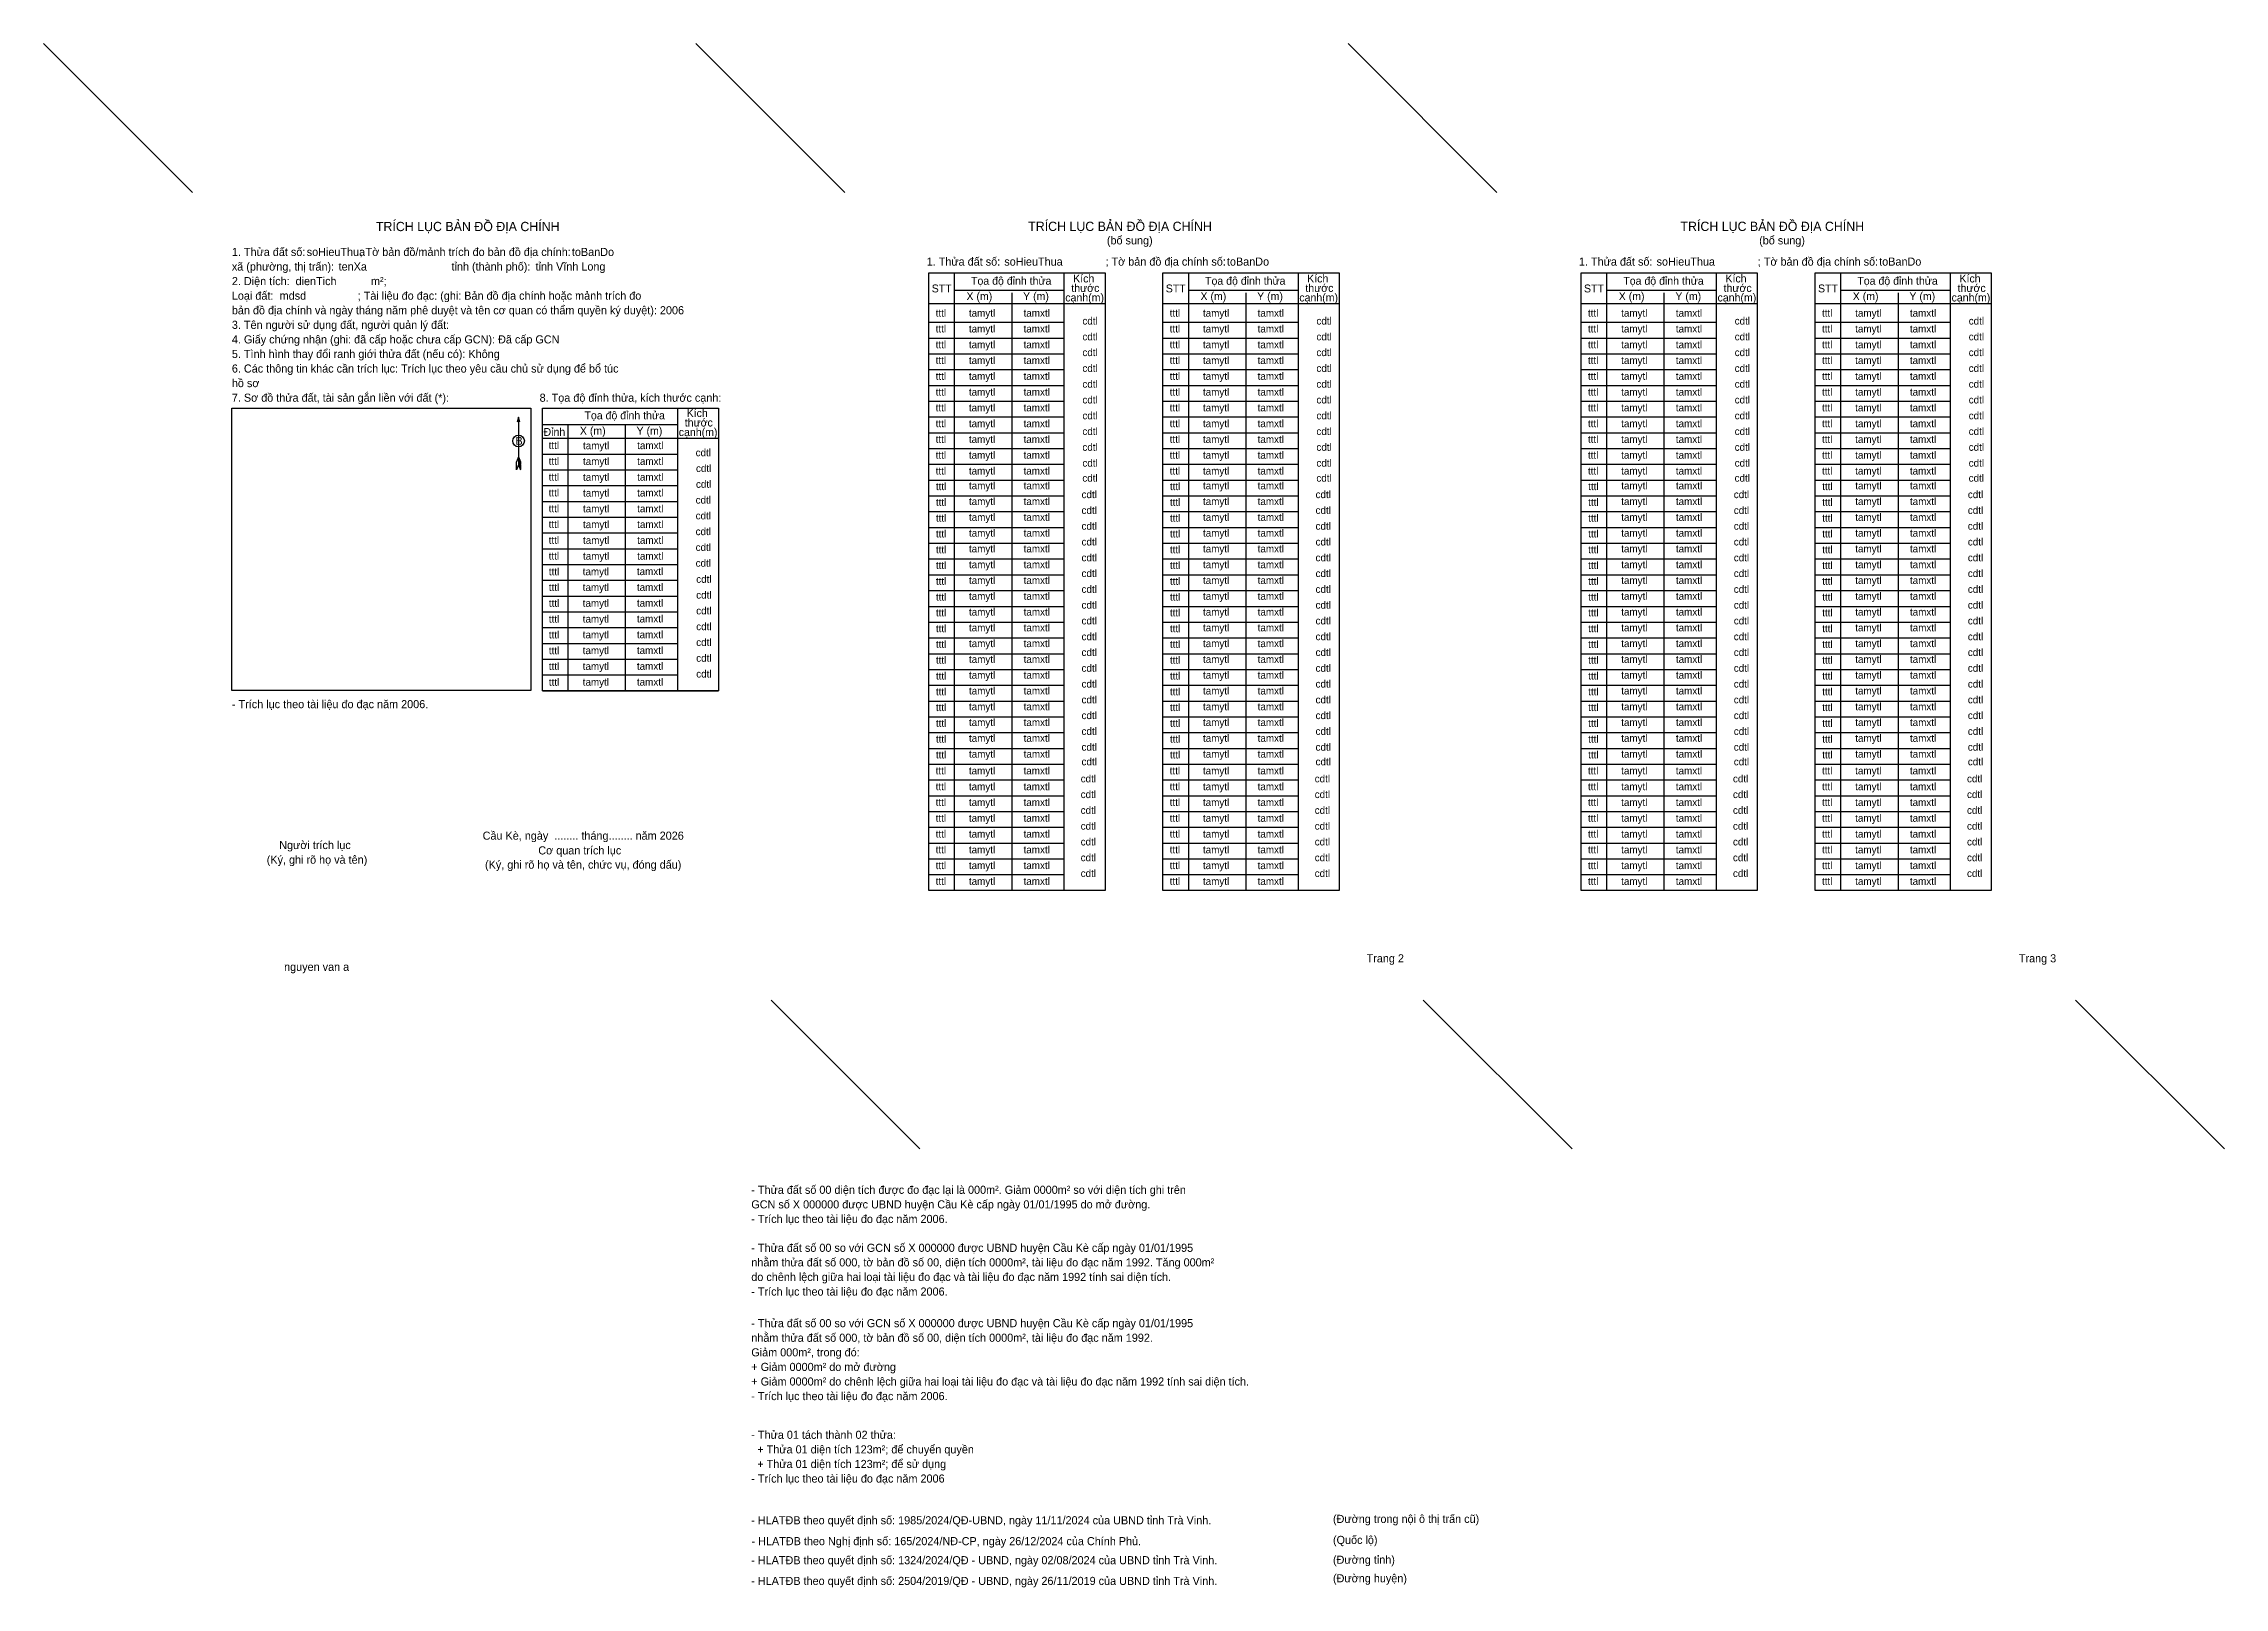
# Model space of a CAD drawing. Extents: x -500393 to -499232, y -1000262 to -999219.
# Drawn here: x -500062 to -499232, y -1000262 to -999675 of the extents above; entities that cross this region are included whole.
import ezdxf

# ---------------------------------------------------------------- set-up
doc = ezdxf.new("R2010")
doc.units = 0
for name, color, linetype in [('Level 24', 7, 'Continuous'), ('Level 56', 7, 'Continuous'), ('Level 60', 7, 'Continuous'), ('Level 63', 7, 'Continuous')]:
    doc.layers.add(name, color=color, linetype=linetype)

msp = doc.modelspace()

# ---------------------------------------------------------------- texts
at = {"layer": 'Level 56'}
for s, height, p in [('soHieuThua', 3.08, (-499961.54, -999755.44)), ('toBanDo', 3.08, (-499860.72, -999755.44)), ('soHieuThua', 3.08, (-499696.33, -999759.11)), ('soHieuThua', 3.08, (-499448.34, -999759.11)), ('dienTich', 3.08, (-499965.78, -999766.52)), ('tenXa', 3.08, (-499949.41, -999760.98)), ('tỉnh Vĩnh Long', 3.08, (-499874.52, -999760.98)), ('toBanDo', 3.08, (-499611.68, -999759.1)), ('toBanDo', 3.08, (-499363.69, -999759.1)), ('mdsd', 3.08, (-499971.83, -999772.06)), ('tttl', 2.8, (-499722.4, -999778.51)), ('tamytl', 2.8, (-499709.78, -999778.51)), ('tamxtl', 2.8, (-499688.99, -999778.51)), ('cdtl', 2.8, (-499666.62, -999781.5)), ('tttl', 2.8, (-499633.42, -999778.51)), ('tamytl', 2.8, (-499620.8, -999778.51)), ('tamxtl', 2.8, (-499600.01, -999778.51)), ('cdtl', 2.8, (-499577.65, -999781.5)), ('tttl', 2.8, (-499474.41, -999778.51)), ('tamytl', 2.8, (-499461.79, -999778.51)), ('tamxtl', 2.8, (-499441, -999778.51)), ('cdtl', 2.8, (-499418.63, -999781.5)), ('tttl', 2.8, (-499385.43, -999778.51)), ('tamytl', 2.8, (-499372.81, -999778.51)), ('tamxtl', 2.8, (-499352.02, -999778.51)), ('cdtl', 2.8, (-499329.66, -999781.5)), ('tttl', 2.8, (-499722.4, -999784.51)), ('tttl', 2.8, (-499722.4, -999790.51)), ('tamytl', 2.8, (-499709.78, -999784.51)), ('tamytl', 2.8, (-499709.78, -999790.51)), ('tamxtl', 2.8, (-499688.99, -999784.51)), ('tamxtl', 2.8, (-499688.99, -999790.51)), ('cdtl', 2.8, (-499666.62, -999787.5)), ('tttl', 2.8, (-499633.42, -999784.51)), ('tttl', 2.8, (-499633.42, -999790.51)), ('tamytl', 2.8, (-499620.8, -999784.51)), ('tamytl', 2.8, (-499620.8, -999790.51)), ('tamxtl', 2.8, (-499600.01, -999784.51)), ('tamxtl', 2.8, (-499600.01, -999790.51)), ('cdtl', 2.8, (-499577.65, -999787.5)), ('tttl', 2.8, (-499474.41, -999784.51)), ('tttl', 2.8, (-499474.41, -999790.51)), ('tamytl', 2.8, (-499461.79, -999784.51)), ('tamytl', 2.8, (-499461.79, -999790.51)), ('tamxtl', 2.8, (-499441, -999784.51)), ('tamxtl', 2.8, (-499441, -999790.51)), ('cdtl', 2.8, (-499418.63, -999787.5)), ('tttl', 2.8, (-499385.43, -999784.51)), ('tttl', 2.8, (-499385.43, -999790.51)), ('tamytl', 2.8, (-499372.81, -999784.51)), ('tamytl', 2.8, (-499372.81, -999790.51)), ('tamxtl', 2.8, (-499352.02, -999784.51)), ('tamxtl', 2.8, (-499352.02, -999790.51)), ('cdtl', 2.8, (-499329.66, -999787.5)), ('tttl', 2.8, (-499722.4, -999796.51)), ('tamytl', 2.8, (-499709.78, -999796.51)), ('tamxtl', 2.8, (-499688.99, -999796.51)), ('cdtl', 2.8, (-499666.62, -999793.5)), ('cdtl', 2.8, (-499666.62, -999799.5)), ('tttl', 2.8, (-499633.42, -999796.51)), ('tamytl', 2.8, (-499620.8, -999796.51)), ('tamxtl', 2.8, (-499600.01, -999796.51)), ('cdtl', 2.8, (-499577.65, -999793.5)), ('cdtl', 2.8, (-499577.65, -999799.5)), ('tttl', 2.8, (-499474.41, -999796.51)), ('tamytl', 2.8, (-499461.79, -999796.51)), ('tamxtl', 2.8, (-499441, -999796.51)), ('cdtl', 2.8, (-499418.63, -999793.5)), ('cdtl', 2.8, (-499418.63, -999799.5)), ('tttl', 2.8, (-499385.43, -999796.51)), ('tamytl', 2.8, (-499372.81, -999796.51)), ('tamxtl', 2.8, (-499352.02, -999796.51)), ('cdtl', 2.8, (-499329.66, -999793.5)), ('cdtl', 2.8, (-499329.66, -999799.5)), ('tttl', 2.8, (-499722.4, -999802.51)), ('tttl', 2.8, (-499722.4, -999808.51)), ('tamytl', 2.8, (-499709.78, -999802.51)), ('tamytl', 2.8, (-499709.78, -999808.51)), ('tamxtl', 2.8, (-499688.99, -999802.51)), ('tamxtl', 2.8, (-499688.99, -999808.51)), ('cdtl', 2.8, (-499666.62, -999805.5)), ('tttl', 2.8, (-499633.42, -999802.51)), ('tttl', 2.8, (-499633.42, -999808.51)), ('tamytl', 2.8, (-499620.8, -999802.51)), ('tamytl', 2.8, (-499620.8, -999808.51)), ('tamxtl', 2.8, (-499600.01, -999802.51)), ('tamxtl', 2.8, (-499600.01, -999808.51)), ('cdtl', 2.8, (-499577.65, -999805.5)), ('tttl', 2.8, (-499474.41, -999802.51)), ('tttl', 2.8, (-499474.41, -999808.51)), ('tamytl', 2.8, (-499461.79, -999802.51)), ('tamytl', 2.8, (-499461.79, -999808.51)), ('tamxtl', 2.8, (-499441, -999802.51)), ('tamxtl', 2.8, (-499441, -999808.51)), ('cdtl', 2.8, (-499418.63, -999805.5)), ('tttl', 2.8, (-499385.43, -999802.51)), ('tttl', 2.8, (-499385.43, -999808.51)), ('tamytl', 2.8, (-499372.81, -999802.51)), ('tamytl', 2.8, (-499372.81, -999808.51)), ('tamxtl', 2.8, (-499352.02, -999802.51)), ('tamxtl', 2.8, (-499352.02, -999808.51)), ('cdtl', 2.8, (-499329.66, -999805.5)), ('tttl', 2.8, (-499722.4, -999814.51)), ('tamytl', 2.8, (-499709.78, -999814.51)), ('tamxtl', 2.8, (-499688.99, -999814.51)), ('cdtl', 2.8, (-499666.62, -999811.5)), ('tttl', 2.8, (-499633.42, -999814.51)), ('tamytl', 2.8, (-499620.8, -999814.51)), ('tamxtl', 2.8, (-499600.01, -999814.51)), ('cdtl', 2.8, (-499577.65, -999811.5)), ('tttl', 2.8, (-499474.41, -999814.51)), ('tamytl', 2.8, (-499461.79, -999814.51)), ('tamxtl', 2.8, (-499441, -999814.51)), ('cdtl', 2.8, (-499418.63, -999811.5)), ('tttl', 2.8, (-499385.43, -999814.51)), ('tamytl', 2.8, (-499372.81, -999814.51)), ('tamxtl', 2.8, (-499352.02, -999814.51)), ('cdtl', 2.8, (-499329.66, -999811.5)), ('tttl', 2.8, (-499722.4, -999820.51)), ('tamytl', 2.8, (-499709.78, -999820.51)), ('tamxtl', 2.8, (-499688.99, -999820.51)), ('cdtl', 2.8, (-499666.62, -999817.5)), ('cdtl', 2.8, (-499666.62, -999823.5)), ('tttl', 2.8, (-499633.42, -999820.51)), ('tamytl', 2.8, (-499620.8, -999820.51)), ('tamxtl', 2.8, (-499600.01, -999820.51)), ('cdtl', 2.8, (-499577.65, -999817.5)), ('cdtl', 2.8, (-499577.65, -999823.5)), ('tttl', 2.8, (-499474.41, -999820.51)), ('tamytl', 2.8, (-499461.79, -999820.51)), ('tamxtl', 2.8, (-499441, -999820.51)), ('cdtl', 2.8, (-499418.63, -999817.5)), ('cdtl', 2.8, (-499418.63, -999823.5)), ('tttl', 2.8, (-499385.43, -999820.51)), ('tamytl', 2.8, (-499372.81, -999820.51)), ('tamxtl', 2.8, (-499352.02, -999820.51)), ('cdtl', 2.8, (-499329.66, -999817.5)), ('cdtl', 2.8, (-499329.66, -999823.5)), ('tttl', 2.8, (-499869.53, -999828.84)), ('tamytl', 2.8, (-499856.5, -999828.89)), ('tamxtl', 2.8, (-499835.9, -999828.86)), ('cdtl', 2.8, (-499813.67, -999831.56)), ('tttl', 2.8, (-499722.4, -999826.51)), ('tttl', 2.8, (-499722.4, -999832.51)), ('tamytl', 2.8, (-499709.78, -999826.51)), ('tamytl', 2.8, (-499709.78, -999832.51)), ('tamxtl', 2.8, (-499688.99, -999826.51)), ('tamxtl', 2.8, (-499688.99, -999832.51)), ('cdtl', 2.8, (-499666.62, -999829.5)), ('tttl', 2.8, (-499633.42, -999826.51)), ('tttl', 2.8, (-499633.42, -999832.51)), ('tamytl', 2.8, (-499620.8, -999826.51)), ('tamytl', 2.8, (-499620.8, -999832.51)), ('tamxtl', 2.8, (-499600.01, -999826.51)), ('tamxtl', 2.8, (-499600.01, -999832.51)), ('cdtl', 2.8, (-499577.65, -999829.5)), ('tttl', 2.8, (-499474.41, -999826.51)), ('tttl', 2.8, (-499474.41, -999832.51)), ('tamytl', 2.8, (-499461.79, -999826.51)), ('tamytl', 2.8, (-499461.79, -999832.51)), ('tamxtl', 2.8, (-499441, -999826.51)), ('tamxtl', 2.8, (-499441, -999832.51)), ('cdtl', 2.8, (-499418.63, -999829.5)), ('tttl', 2.8, (-499385.43, -999826.51)), ('tttl', 2.8, (-499385.43, -999832.51)), ('tamytl', 2.8, (-499372.81, -999826.51)), ('tamytl', 2.8, (-499372.81, -999832.51)), ('tamxtl', 2.8, (-499352.02, -999826.51)), ('tamxtl', 2.8, (-499352.02, -999832.51)), ('cdtl', 2.8, (-499329.66, -999829.5)), ('tttl', 2.8, (-499869.53, -999834.84)), ('tttl', 2.8, (-499869.53, -999840.84)), ('tamytl', 2.8, (-499856.5, -999834.89)), ('tamytl', 2.8, (-499856.5, -999840.89)), ('tamxtl', 2.8, (-499835.9, -999834.86)), ('tamxtl', 2.8, (-499835.9, -999840.86)), ('cdtl', 2.8, (-499813.54, -999837.56)), ('tttl', 2.8, (-499722.4, -999838.51)), ('tamytl', 2.8, (-499709.78, -999838.51)), ('tamxtl', 2.8, (-499688.99, -999838.51)), ('cdtl', 2.8, (-499666.65, -999841.23)), ('cdtl', 2.8, (-499666.62, -999835.5)), ('tttl', 2.8, (-499633.42, -999838.51)), ('tamytl', 2.8, (-499620.8, -999838.51)), ('tamxtl', 2.8, (-499600.01, -999838.51)), ('cdtl', 2.8, (-499577.67, -999841.23)), ('cdtl', 2.8, (-499577.65, -999835.5)), ('tttl', 2.8, (-499474.41, -999838.51)), ('tamytl', 2.8, (-499461.79, -999838.51)), ('tamxtl', 2.8, (-499441, -999838.51)), ('cdtl', 2.8, (-499418.66, -999841.23)), ('cdtl', 2.8, (-499418.63, -999835.5)), ('tttl', 2.8, (-499385.43, -999838.51)), ('tamytl', 2.8, (-499372.81, -999838.51)), ('tamxtl', 2.8, (-499352.02, -999838.51)), ('cdtl', 2.8, (-499329.68, -999841.23)), ('cdtl', 2.8, (-499329.66, -999835.5)), ('tttl', 2.8, (-499869.53, -999846.84)), ('tamytl', 2.8, (-499856.5, -999846.89)), ('tamxtl', 2.8, (-499835.9, -999846.86)), ('cdtl', 2.8, (-499813.67, -999849.56)), ('cdtl', 2.8, (-499813.54, -999843.56)), ('tttl', 2.8, (-499722.32, -999844.44)), ('tamytl', 2.8, (-499709.76, -999844.12)), ('tamxtl', 2.8, (-499688.97, -999844.12)), ('cdtl', 2.8, (-499666.96, -999847.49)), ('tttl', 2.8, (-499633.34, -999844.44)), ('tamytl', 2.8, (-499620.78, -999844.12)), ('tamxtl', 2.8, (-499599.99, -999844.12)), ('cdtl', 2.8, (-499577.98, -999847.49)), ('tttl', 2.8, (-499474.33, -999844.44)), ('tamytl', 2.8, (-499461.77, -999844.12)), ('tamxtl', 2.8, (-499440.98, -999844.12)), ('cdtl', 2.8, (-499418.97, -999847.49)), ('tttl', 2.8, (-499385.35, -999844.44)), ('tamytl', 2.8, (-499372.79, -999844.12)), ('tamxtl', 2.8, (-499352, -999844.12)), ('cdtl', 2.8, (-499329.99, -999847.49)), ('tttl', 2.8, (-499869.53, -999852.84)), ('tamytl', 2.8, (-499856.5, -999852.89)), ('tamxtl', 2.8, (-499835.9, -999852.86)), ('cdtl', 2.8, (-499813.67, -999855.56)), ('tttl', 2.8, (-499722.32, -999850.44)), ('tttl', 2.8, (-499722.32, -999856.44)), ('tamytl', 2.8, (-499709.76, -999850.12)), ('tamytl', 2.8, (-499709.76, -999856.12)), ('tamxtl', 2.8, (-499688.97, -999850.12)), ('tamxtl', 2.8, (-499688.97, -999856.12)), ('cdtl', 2.8, (-499666.96, -999853.49)), ('tttl', 2.8, (-499633.34, -999850.44)), ('tttl', 2.8, (-499633.34, -999856.44)), ('tamytl', 2.8, (-499620.78, -999850.12)), ('tamytl', 2.8, (-499620.78, -999856.12)), ('tamxtl', 2.8, (-499599.99, -999850.12)), ('tamxtl', 2.8, (-499599.99, -999856.12)), ('cdtl', 2.8, (-499577.98, -999853.49)), ('tttl', 2.8, (-499474.33, -999850.44)), ('tttl', 2.8, (-499474.33, -999856.44)), ('tamytl', 2.8, (-499461.77, -999850.12)), ('tamytl', 2.8, (-499461.77, -999856.12)), ('tamxtl', 2.8, (-499440.98, -999850.12)), ('tamxtl', 2.8, (-499440.98, -999856.12)), ('cdtl', 2.8, (-499418.97, -999853.49)), ('tttl', 2.8, (-499385.35, -999850.44)), ('tttl', 2.8, (-499385.35, -999856.44)), ('tamytl', 2.8, (-499372.79, -999850.12)), ('tamytl', 2.8, (-499372.79, -999856.12)), ('tamxtl', 2.8, (-499352, -999850.12)), ('tamxtl', 2.8, (-499352, -999856.12)), ('cdtl', 2.8, (-499329.99, -999853.49)), ('tttl', 2.8, (-499869.53, -999858.84)), ('tttl', 2.8, (-499869.53, -999864.84)), ('tamytl', 2.8, (-499856.5, -999858.89)), ('tamytl', 2.8, (-499856.5, -999864.89)), ('tamxtl', 2.8, (-499835.9, -999858.86)), ('tamxtl', 2.8, (-499835.9, -999864.86)), ('cdtl', 2.8, (-499813.67, -999861.56)), ('tttl', 2.8, (-499722.32, -999862.44)), ('tamytl', 2.8, (-499709.76, -999862.12)), ('tamxtl', 2.8, (-499688.97, -999862.12)), ('cdtl', 2.8, (-499666.96, -999859.49)), ('cdtl', 2.8, (-499666.96, -999865.49)), ('tttl', 2.8, (-499633.34, -999862.44)), ('tamytl', 2.8, (-499620.78, -999862.12)), ('tamxtl', 2.8, (-499599.99, -999862.12)), ('cdtl', 2.8, (-499577.98, -999859.49)), ('cdtl', 2.8, (-499577.98, -999865.49)), ('tttl', 2.8, (-499474.33, -999862.44)), ('tamytl', 2.8, (-499461.77, -999862.12)), ('tamxtl', 2.8, (-499440.98, -999862.12)), ('cdtl', 2.8, (-499418.97, -999859.49)), ('cdtl', 2.8, (-499418.97, -999865.49)), ('tttl', 2.8, (-499385.35, -999862.44)), ('tamytl', 2.8, (-499372.79, -999862.12)), ('tamxtl', 2.8, (-499352, -999862.12)), ('cdtl', 2.8, (-499329.99, -999859.49)), ('cdtl', 2.8, (-499329.99, -999865.49)), ('tttl', 2.8, (-499869.53, -999870.84)), ('tamytl', 2.8, (-499856.5, -999870.89)), ('tamxtl', 2.8, (-499835.9, -999870.86)), ('cdtl', 2.8, (-499813.67, -999867.56)), ('cdtl', 2.8, (-499813.67, -999873.56)), ('tttl', 2.8, (-499722.32, -999868.44)), ('tttl', 2.8, (-499722.32, -999874.44)), ('tamytl', 2.8, (-499709.76, -999868.12)), ('tamytl', 2.8, (-499709.76, -999874.12)), ('tamxtl', 2.8, (-499688.97, -999868.12)), ('tamxtl', 2.8, (-499688.97, -999874.12)), ('cdtl', 2.8, (-499666.96, -999871.49)), ('tttl', 2.8, (-499633.34, -999868.44)), ('tttl', 2.8, (-499633.34, -999874.44)), ('tamytl', 2.8, (-499620.78, -999868.12)), ('tamytl', 2.8, (-499620.78, -999874.12)), ('tamxtl', 2.8, (-499599.99, -999868.12)), ('tamxtl', 2.8, (-499599.99, -999874.12)), ('cdtl', 2.8, (-499577.98, -999871.49)), ('tttl', 2.8, (-499474.33, -999868.44)), ('tttl', 2.8, (-499474.33, -999874.44)), ('tamytl', 2.8, (-499461.77, -999868.12)), ('tamytl', 2.8, (-499461.77, -999874.12)), ('tamxtl', 2.8, (-499440.98, -999868.12)), ('tamxtl', 2.8, (-499440.98, -999874.12)), ('cdtl', 2.8, (-499418.97, -999871.49)), ('tttl', 2.8, (-499385.35, -999868.44)), ('tttl', 2.8, (-499385.35, -999874.44)), ('tamytl', 2.8, (-499372.79, -999868.12)), ('tamytl', 2.8, (-499372.79, -999874.12)), ('tamxtl', 2.8, (-499352, -999868.12)), ('tamxtl', 2.8, (-499352, -999874.12)), ('cdtl', 2.8, (-499329.99, -999871.49)), ('tttl', 2.8, (-499869.47, -999876.82)), ('tttl', 2.8, (-499869.47, -999882.82)), ('tamytl', 2.8, (-499856.6, -999876.78)), ('tamytl', 2.8, (-499856.6, -999882.78)), ('tamxtl', 2.8, (-499836, -999876.75)), ('tamxtl', 2.8, (-499836, -999882.75)), ('cdtl', 2.8, (-499813.46, -999879.68)), ('tttl', 2.8, (-499722.32, -999880.44)), ('tamytl', 2.8, (-499709.76, -999880.12)), ('tamxtl', 2.8, (-499688.97, -999880.12)), ('cdtl', 2.8, (-499666.96, -999877.49)), ('tttl', 2.8, (-499633.34, -999880.44)), ('tamytl', 2.8, (-499620.78, -999880.12)), ('tamxtl', 2.8, (-499599.99, -999880.12)), ('cdtl', 2.8, (-499577.98, -999877.49)), ('tttl', 2.8, (-499474.33, -999880.44)), ('tamytl', 2.8, (-499461.77, -999880.12)), ('tamxtl', 2.8, (-499440.98, -999880.12)), ('cdtl', 2.8, (-499418.97, -999877.49)), ('tttl', 2.8, (-499385.35, -999880.44)), ('tamytl', 2.8, (-499372.79, -999880.12)), ('tamxtl', 2.8, (-499352, -999880.12)), ('cdtl', 2.8, (-499329.99, -999877.49)), ('tttl', 2.8, (-499869.47, -999888.82)), ('tamytl', 2.8, (-499856.6, -999888.78)), ('tamxtl', 2.8, (-499836, -999888.75)), ('cdtl', 2.8, (-499813.46, -999885.68)), ('tttl', 2.8, (-499722.32, -999886.44)), ('tamytl', 2.8, (-499709.76, -999886.12)), ('tamxtl', 2.8, (-499688.97, -999886.12)), ('cdtl', 2.8, (-499666.96, -999883.49)), ('cdtl', 2.8, (-499666.96, -999889.49)), ('tttl', 2.8, (-499633.34, -999886.44)), ('tamytl', 2.8, (-499620.78, -999886.12)), ('tamxtl', 2.8, (-499599.99, -999886.12)), ('cdtl', 2.8, (-499577.98, -999883.49)), ('cdtl', 2.8, (-499577.98, -999889.49)), ('tttl', 2.8, (-499474.33, -999886.44)), ('tamytl', 2.8, (-499461.77, -999886.12)), ('tamxtl', 2.8, (-499440.98, -999886.12)), ('cdtl', 2.8, (-499418.97, -999883.49)), ('cdtl', 2.8, (-499418.97, -999889.49)), ('tttl', 2.8, (-499385.35, -999886.44)), ('tamytl', 2.8, (-499372.79, -999886.12)), ('tamxtl', 2.8, (-499352, -999886.12)), ('cdtl', 2.8, (-499329.99, -999883.49)), ('cdtl', 2.8, (-499329.99, -999889.49)), ('tttl', 2.8, (-499869.47, -999894.82)), ('tamytl', 2.8, (-499856.6, -999894.78)), ('tamxtl', 2.8, (-499836, -999894.75)), ('cdtl', 2.8, (-499813.46, -999891.68)), ('cdtl', 2.8, (-499813.46, -999897.68)), ('tttl', 2.8, (-499722.32, -999892.44)), ('tttl', 2.8, (-499722.32, -999898.44)), ('tamytl', 2.8, (-499709.76, -999892.12)), ('tamytl', 2.8, (-499709.76, -999898.12)), ('tamxtl', 2.8, (-499688.97, -999892.12)), ('tamxtl', 2.8, (-499688.97, -999898.12)), ('cdtl', 2.8, (-499666.96, -999895.49)), ('tttl', 2.8, (-499633.34, -999892.44)), ('tttl', 2.8, (-499633.34, -999898.44)), ('tamytl', 2.8, (-499620.78, -999892.12)), ('tamytl', 2.8, (-499620.78, -999898.12)), ('tamxtl', 2.8, (-499599.99, -999892.12)), ('tamxtl', 2.8, (-499599.99, -999898.12)), ('cdtl', 2.8, (-499577.98, -999895.49)), ('tttl', 2.8, (-499474.33, -999892.44)), ('tttl', 2.8, (-499474.33, -999898.44)), ('tamytl', 2.8, (-499461.77, -999892.12)), ('tamytl', 2.8, (-499461.77, -999898.12)), ('tamxtl', 2.8, (-499440.98, -999892.12)), ('tamxtl', 2.8, (-499440.98, -999898.12)), ('cdtl', 2.8, (-499418.97, -999895.49)), ('tttl', 2.8, (-499385.35, -999892.44)), ('tttl', 2.8, (-499385.35, -999898.44)), ('tamytl', 2.8, (-499372.79, -999892.12)), ('tamytl', 2.8, (-499372.79, -999898.12)), ('tamxtl', 2.8, (-499352, -999892.12)), ('tamxtl', 2.8, (-499352, -999898.12)), ('cdtl', 2.8, (-499329.99, -999895.49)), ('tttl', 2.8, (-499869.47, -999900.82)), ('tttl', 2.8, (-499869.47, -999906.82)), ('tamytl', 2.8, (-499856.6, -999900.78)), ('tamytl', 2.8, (-499856.6, -999906.78)), ('tamxtl', 2.8, (-499836, -999900.75)), ('tamxtl', 2.8, (-499836, -999906.75)), ('cdtl', 2.8, (-499813.46, -999903.68)), ('tttl', 2.8, (-499722.32, -999904.44)), ('tamytl', 2.8, (-499709.76, -999904.12)), ('tamxtl', 2.8, (-499688.97, -999904.12)), ('cdtl', 2.8, (-499666.96, -999901.49)), ('cdtl', 2.8, (-499666.96, -999907.49)), ('tttl', 2.8, (-499633.34, -999904.44)), ('tamytl', 2.8, (-499620.78, -999904.12)), ('tamxtl', 2.8, (-499599.99, -999904.12)), ('cdtl', 2.8, (-499577.98, -999901.49)), ('cdtl', 2.8, (-499577.98, -999907.49)), ('tttl', 2.8, (-499474.33, -999904.44)), ('tamytl', 2.8, (-499461.77, -999904.12)), ('tamxtl', 2.8, (-499440.98, -999904.12)), ('cdtl', 2.8, (-499418.97, -999901.49)), ('cdtl', 2.8, (-499418.97, -999907.49)), ('tttl', 2.8, (-499385.35, -999904.44)), ('tamytl', 2.8, (-499372.79, -999904.12)), ('tamxtl', 2.8, (-499352, -999904.12)), ('cdtl', 2.8, (-499329.99, -999901.49)), ('cdtl', 2.8, (-499329.99, -999907.49)), ('tttl', 2.8, (-499869.47, -999912.82)), ('tamytl', 2.8, (-499856.6, -999912.78)), ('tamxtl', 2.8, (-499836, -999912.75)), ('cdtl', 2.8, (-499813.46, -999909.68)), ('cdtl', 2.8, (-499813.46, -999915.68)), ('tttl', 2.8, (-499722.32, -999910.44)), ('tamytl', 2.8, (-499709.76, -999910.12)), ('tamytl', 2.8, (-499709.76, -999916.12)), ('tamxtl', 2.8, (-499688.97, -999910.12)), ('tamxtl', 2.8, (-499688.97, -999916.12)), ('cdtl', 2.8, (-499666.96, -999913.49)), ('tttl', 2.8, (-499633.34, -999910.44)), ('tamytl', 2.8, (-499620.78, -999910.12)), ('tamytl', 2.8, (-499620.78, -999916.12)), ('tamxtl', 2.8, (-499599.99, -999910.12)), ('tamxtl', 2.8, (-499599.99, -999916.12)), ('cdtl', 2.8, (-499577.98, -999913.49)), ('tttl', 2.8, (-499474.33, -999910.44)), ('tamytl', 2.8, (-499461.77, -999910.12)), ('tamytl', 2.8, (-499461.77, -999916.12)), ('tamxtl', 2.8, (-499440.98, -999910.12)), ('tamxtl', 2.8, (-499440.98, -999916.12)), ('cdtl', 2.8, (-499418.97, -999913.49)), ('tttl', 2.8, (-499385.35, -999910.44)), ('tamytl', 2.8, (-499372.79, -999910.12)), ('tamytl', 2.8, (-499372.79, -999916.12)), ('tamxtl', 2.8, (-499352, -999910.12)), ('tamxtl', 2.8, (-499352, -999916.12)), ('cdtl', 2.8, (-499329.99, -999913.49)), ('tttl', 2.8, (-499869.47, -999918.82)), ('tamytl', 2.8, (-499856.6, -999918.78)), ('tamxtl', 2.8, (-499836, -999918.75)), ('tttl', 2.8, (-499722.32, -999916.44)), ('tttl', 2.8, (-499722.32, -999922.44)), ('tamytl', 2.8, (-499709.76, -999922.12)), ('tamxtl', 2.8, (-499688.97, -999922.12)), ('cdtl', 2.8, (-499666.96, -999919.49)), ('tttl', 2.8, (-499633.34, -999916.44)), ('tttl', 2.8, (-499633.34, -999922.44)), ('tamytl', 2.8, (-499620.78, -999922.12)), ('tamxtl', 2.8, (-499599.99, -999922.12)), ('cdtl', 2.8, (-499577.98, -999919.49)), ('tttl', 2.8, (-499474.33, -999916.44)), ('tttl', 2.8, (-499474.33, -999922.44)), ('tamytl', 2.8, (-499461.77, -999922.12)), ('tamxtl', 2.8, (-499440.98, -999922.12)), ('cdtl', 2.8, (-499418.97, -999919.49)), ('tttl', 2.8, (-499385.35, -999916.44)), ('tttl', 2.8, (-499385.35, -999922.44)), ('tamytl', 2.8, (-499372.79, -999922.12)), ('tamxtl', 2.8, (-499352, -999922.12)), ('cdtl', 2.8, (-499329.99, -999919.49)), ('tttl', 2.8, (-499722.32, -999928.44)), ('tamytl', 2.8, (-499709.76, -999928.12)), ('tamxtl', 2.8, (-499688.97, -999928.12)), ('cdtl', 2.8, (-499666.96, -999925.49)), ('cdtl', 2.8, (-499666.96, -999931.49)), ('tttl', 2.8, (-499633.34, -999928.44)), ('tamytl', 2.8, (-499620.78, -999928.12)), ('tamxtl', 2.8, (-499599.99, -999928.12)), ('cdtl', 2.8, (-499577.98, -999925.49)), ('cdtl', 2.8, (-499577.98, -999931.49)), ('tttl', 2.8, (-499474.33, -999928.44)), ('tamytl', 2.8, (-499461.77, -999928.12)), ('tamxtl', 2.8, (-499440.98, -999928.12)), ('cdtl', 2.8, (-499418.97, -999925.49)), ('cdtl', 2.8, (-499418.97, -999931.49)), ('tttl', 2.8, (-499385.35, -999928.44)), ('tamytl', 2.8, (-499372.79, -999928.12)), ('tamxtl', 2.8, (-499352, -999928.12)), ('cdtl', 2.8, (-499329.99, -999925.49)), ('cdtl', 2.8, (-499329.99, -999931.49)), ('tttl', 2.8, (-499722.32, -999934.44)), ('tttl', 2.8, (-499722.32, -999940.44)), ('tamytl', 2.8, (-499709.76, -999934.12)), ('tamytl', 2.8, (-499709.76, -999940.12)), ('tamxtl', 2.8, (-499688.97, -999934.12)), ('tamxtl', 2.8, (-499688.97, -999940.12)), ('cdtl', 2.8, (-499666.96, -999937.49)), ('tttl', 2.8, (-499633.34, -999934.44)), ('tttl', 2.8, (-499633.34, -999940.44)), ('tamytl', 2.8, (-499620.78, -999934.12)), ('tamytl', 2.8, (-499620.78, -999940.12)), ('tamxtl', 2.8, (-499599.99, -999934.12)), ('tamxtl', 2.8, (-499599.99, -999940.12)), ('cdtl', 2.8, (-499577.98, -999937.49)), ('tttl', 2.8, (-499474.33, -999934.44)), ('tttl', 2.8, (-499474.33, -999940.44)), ('tamytl', 2.8, (-499461.77, -999934.12)), ('tamytl', 2.8, (-499461.77, -999940.12)), ('tamxtl', 2.8, (-499440.98, -999934.12)), ('tamxtl', 2.8, (-499440.98, -999940.12)), ('cdtl', 2.8, (-499418.97, -999937.49)), ('tttl', 2.8, (-499385.35, -999934.44)), ('tttl', 2.8, (-499385.35, -999940.44)), ('tamytl', 2.8, (-499372.79, -999934.12)), ('tamytl', 2.8, (-499372.79, -999940.12)), ('tamxtl', 2.8, (-499352, -999934.12)), ('tamxtl', 2.8, (-499352, -999940.12)), ('cdtl', 2.8, (-499329.99, -999937.49)), ('tttl', 2.8, (-499722.32, -999946.44)), ('tamytl', 2.8, (-499709.76, -999946.12)), ('tamxtl', 2.8, (-499688.97, -999946.12)), ('cdtl', 2.8, (-499666.96, -999943.49)), ('cdtl', 2.8, (-499666.96, -999949.05)), ('tttl', 2.8, (-499633.34, -999946.44)), ('tamytl', 2.8, (-499620.78, -999946.12)), ('tamxtl', 2.8, (-499599.99, -999946.12)), ('cdtl', 2.8, (-499577.98, -999943.49)), ('cdtl', 2.8, (-499577.98, -999949.05)), ('tttl', 2.8, (-499474.33, -999946.44)), ('tamytl', 2.8, (-499461.77, -999946.12)), ('tamxtl', 2.8, (-499440.98, -999946.12)), ('cdtl', 2.8, (-499418.97, -999943.49)), ('cdtl', 2.8, (-499418.97, -999949.05)), ('tttl', 2.8, (-499385.35, -999946.44)), ('tamytl', 2.8, (-499372.79, -999946.12)), ('tamxtl', 2.8, (-499352, -999946.12)), ('cdtl', 2.8, (-499329.99, -999943.49)), ('cdtl', 2.8, (-499329.99, -999949.05)), ('tttl', 2.8, (-499722.4, -999952.51)), ('tamytl', 2.8, (-499709.78, -999952.51)), ('tamxtl', 2.8, (-499688.99, -999952.51)), ('cdtl', 2.8, (-499667.28, -999955.51)), ('tttl', 2.8, (-499633.42, -999952.51)), ('tamytl', 2.8, (-499620.8, -999952.51)), ('tamxtl', 2.8, (-499600.01, -999952.51)), ('cdtl', 2.8, (-499578.3, -999955.51)), ('tttl', 2.8, (-499474.41, -999952.51)), ('tamytl', 2.8, (-499461.79, -999952.51)), ('tamxtl', 2.8, (-499441, -999952.51)), ('cdtl', 2.8, (-499419.29, -999955.51)), ('tttl', 2.8, (-499385.43, -999952.51)), ('tamytl', 2.8, (-499372.81, -999952.51)), ('tamxtl', 2.8, (-499352.02, -999952.51)), ('cdtl', 2.8, (-499330.31, -999955.51)), ('tttl', 2.8, (-499722.4, -999958.51)), ('tttl', 2.8, (-499722.4, -999964.51)), ('tamytl', 2.8, (-499709.78, -999958.51)), ('tamytl', 2.8, (-499709.78, -999964.51)), ('tamxtl', 2.8, (-499688.99, -999958.51)), ('tamxtl', 2.8, (-499688.99, -999964.51)), ('cdtl', 2.8, (-499667.28, -999961.51)), ('tttl', 2.8, (-499633.42, -999958.51)), ('tttl', 2.8, (-499633.42, -999964.51)), ('tamytl', 2.8, (-499620.8, -999958.51)), ('tamytl', 2.8, (-499620.8, -999964.51)), ('tamxtl', 2.8, (-499600.01, -999958.51)), ('tamxtl', 2.8, (-499600.01, -999964.51)), ('cdtl', 2.8, (-499578.3, -999961.51)), ('tttl', 2.8, (-499474.41, -999958.51)), ('tttl', 2.8, (-499474.41, -999964.51)), ('tamytl', 2.8, (-499461.79, -999958.51)), ('tamytl', 2.8, (-499461.79, -999964.51)), ('tamxtl', 2.8, (-499441, -999958.51)), ('tamxtl', 2.8, (-499441, -999964.51)), ('cdtl', 2.8, (-499419.29, -999961.51)), ('tttl', 2.8, (-499385.43, -999958.51)), ('tttl', 2.8, (-499385.43, -999964.51)), ('tamytl', 2.8, (-499372.81, -999958.51)), ('tamytl', 2.8, (-499372.81, -999964.51)), ('tamxtl', 2.8, (-499352.02, -999958.51)), ('tamxtl', 2.8, (-499352.02, -999964.51)), ('cdtl', 2.8, (-499330.31, -999961.51)), ('tttl', 2.8, (-499722.4, -999970.51)), ('tamytl', 2.8, (-499709.78, -999970.51)), ('tamxtl', 2.8, (-499688.99, -999970.51)), ('cdtl', 2.8, (-499667.28, -999967.51)), ('cdtl', 2.8, (-499667.28, -999973.51)), ('tttl', 2.8, (-499633.42, -999970.51)), ('tamytl', 2.8, (-499620.8, -999970.51)), ('tamxtl', 2.8, (-499600.01, -999970.51)), ('cdtl', 2.8, (-499578.3, -999967.51)), ('cdtl', 2.8, (-499578.3, -999973.51)), ('tttl', 2.8, (-499474.41, -999970.51)), ('tamytl', 2.8, (-499461.79, -999970.51)), ('tamxtl', 2.8, (-499441, -999970.51)), ('cdtl', 2.8, (-499419.29, -999967.51)), ('cdtl', 2.8, (-499419.29, -999973.51)), ('tttl', 2.8, (-499385.43, -999970.51)), ('tamytl', 2.8, (-499372.81, -999970.51)), ('tamxtl', 2.8, (-499352.02, -999970.51)), ('cdtl', 2.8, (-499330.31, -999967.51)), ('cdtl', 2.8, (-499330.31, -999973.51)), ('tttl', 2.8, (-499722.4, -999976.51)), ('tttl', 2.8, (-499722.4, -999982.51)), ('tamytl', 2.8, (-499709.78, -999976.51)), ('tamytl', 2.8, (-499709.78, -999982.51)), ('tamxtl', 2.8, (-499688.99, -999976.51)), ('tamxtl', 2.8, (-499688.99, -999982.51)), ('cdtl', 2.8, (-499667.28, -999979.51)), ('tttl', 2.8, (-499633.42, -999976.51)), ('tttl', 2.8, (-499633.42, -999982.51)), ('tamytl', 2.8, (-499620.8, -999976.51)), ('tamytl', 2.8, (-499620.8, -999982.51)), ('tamxtl', 2.8, (-499600.01, -999976.51)), ('tamxtl', 2.8, (-499600.01, -999982.51)), ('cdtl', 2.8, (-499578.3, -999979.51)), ('tttl', 2.8, (-499474.41, -999976.51)), ('tttl', 2.8, (-499474.41, -999982.51)), ('tamytl', 2.8, (-499461.79, -999976.51)), ('tamytl', 2.8, (-499461.79, -999982.51)), ('tamxtl', 2.8, (-499441, -999976.51)), ('tamxtl', 2.8, (-499441, -999982.51)), ('cdtl', 2.8, (-499419.29, -999979.51)), ('tttl', 2.8, (-499385.43, -999976.51)), ('tttl', 2.8, (-499385.43, -999982.51)), ('tamytl', 2.8, (-499372.81, -999976.51)), ('tamytl', 2.8, (-499372.81, -999982.51)), ('tamxtl', 2.8, (-499352.02, -999976.51)), ('tamxtl', 2.8, (-499352.02, -999982.51)), ('cdtl', 2.8, (-499330.31, -999979.51)), ('tttl', 2.8, (-499722.4, -999988.51)), ('tamytl', 2.8, (-499709.78, -999988.51)), ('tamxtl', 2.8, (-499688.99, -999988.51)), ('cdtl', 2.8, (-499667.28, -999985.51)), ('tttl', 2.8, (-499633.42, -999988.51)), ('tamytl', 2.8, (-499620.8, -999988.51)), ('tamxtl', 2.8, (-499600.01, -999988.51)), ('cdtl', 2.8, (-499578.3, -999985.51)), ('tttl', 2.8, (-499474.41, -999988.51)), ('tamytl', 2.8, (-499461.79, -999988.51)), ('tamxtl', 2.8, (-499441, -999988.51)), ('cdtl', 2.8, (-499419.29, -999985.51)), ('tttl', 2.8, (-499385.43, -999988.51)), ('tamytl', 2.8, (-499372.81, -999988.51)), ('tamxtl', 2.8, (-499352.02, -999988.51)), ('cdtl', 2.8, (-499330.31, -999985.51)), ('tttl', 2.8, (-499722.4, -999994.51)), ('tamytl', 2.8, (-499709.78, -999994.51)), ('tamxtl', 2.8, (-499688.99, -999994.51)), ('cdtl', 2.8, (-499667.28, -999991.51)), ('tttl', 2.8, (-499633.42, -999994.51)), ('tamytl', 2.8, (-499620.8, -999994.51)), ('tamxtl', 2.8, (-499600.01, -999994.51)), ('cdtl', 2.8, (-499578.3, -999991.51)), ('tttl', 2.8, (-499474.41, -999994.51)), ('tamytl', 2.8, (-499461.79, -999994.51)), ('tamxtl', 2.8, (-499441, -999994.51)), ('cdtl', 2.8, (-499419.29, -999991.51)), ('tttl', 2.8, (-499385.43, -999994.51)), ('tamytl', 2.8, (-499372.81, -999994.51)), ('tamxtl', 2.8, (-499352.02, -999994.51)), ('cdtl', 2.8, (-499330.31, -999991.51)), ('- Thửa đất số 00 diện tích được đo đạc lại là 000m². Giảm 0000m² so với diện tích ghi trên', 3.08, (-499792.51, -1000111.95)), ('- Trích lục theo tài liệu đo đạc năm 2006.', 3.08, (-499792.51, -1000123.03)), ('GCN số X 000000 được UBND huyện Cầu Kè cấp ngày 01/01/1995 do mở đường.', 3.08, (-499792.51, -1000117.49)), ('- Thửa đất số 00 so với GCN số X 000000 được UBND huyện Cầu Kè cấp ngày 01/01/1995', 3.08, (-499792.51, -1000134)), ('nhằm thửa đất số 000, tờ bản đồ số 00, diện tích 0000m², tài liệu đo đạc năm 1992. Tăng 000m²', 3.08, (-499792.51, -1000139.54)), ('do chênh lệch giữa hai loại tài liệu đo đạc và tài liệu đo đạc năm 1992 tính sai diện tích.', 3.08, (-499792.51, -1000145.08)), ('- Trích lục theo tài liệu đo đạc năm 2006.', 3.08, (-499792.51, -1000150.63)), ('- Thửa đất số 00 so với GCN số X 000000 được UBND huyện Cầu Kè cấp ngày 01/01/1995', 3.08, (-499792.51, -1000162.65)), ('Giảm 000m², trong đó:', 3.08, (-499792.51, -1000173.74)), ('nhằm thửa đất số 000, tờ bản đồ số 00, diện tích 0000m², tài liệu đo đạc năm 1992.', 3.08, (-499792.51, -1000168.19)), ('+ Giảm 0000m² do mở đường', 3.08, (-499792.51, -1000179.28)), ('+ Giảm 0000m² do chênh lệch giữa hai loại tài liệu đo đạc và tài liệu đo đạc năm 1992 tính sai diện tích.', 3.08, (-499792.51, -1000184.82)), ('- Trích lục theo tài liệu đo đạc năm 2006.', 3.08, (-499792.51, -1000190.37)), ('- Thửa 01 tách thành 02 thửa:', 3.08, (-499792.51, -1000205.08)), ('  + Thửa 01 diện tích 123m²; để chuyển quyền', 3.08, (-499792.51, -1000210.63)), ('- Trích lục theo tài liệu đo đạc năm 2006', 3.08, (-499792.51, -1000221.71)), ('  + Thửa 01 diện tích 123m²; để sử dụng', 3.08, (-499792.51, -1000216.17)), ('- HLATĐB theo quyết định số: 1985/2024/QĐ-UBND, ngày 11/11/2024 của UBND tỉnh Trà Vinh.', 3.08, (-499792.55, -1000237.58)), ('(Đường trong nội ô thị trấn cũ)', 3.08, (-499571.36, -1000237.05)), ('- HLATĐB theo Nghị định số: 165/2024/NĐ-CP, ngày 26/12/2024 của Chính Phủ.', 3.08, (-499792.43, -1000245.51)), ('(Quốc lộ)', 3.08, (-499571.36, -1000245.05)), ('- HLATĐB theo quyết định số: 1324/2024/QĐ - UBND, ngày 02/08/2024 của UBND tỉnh Trà Vinh.', 3.08, (-499792.55, -1000252.76)), ('(Đường tỉnh)', 3.08, (-499571.36, -1000252.56)), ('- HLATĐB theo quyết định số: 2504/2019/QĐ - UBND, ngày 26/11/2019 của UBND tỉnh Trà Vinh.', 3.08, (-499792.55, -1000260.62)), ('(Đường huyện)', 3.08, (-499571.36, -1000259.64))]:
    msp.add_text(s, height=height, dxfattribs=at).set_placement(p)
at = {"layer": 'Level 60'}
for s, height, p in [('TRÍCH LỤC BẢN ĐỒ ĐỊA CHÍNH', 3.5202, (-499935.23, -999745.99)), ('TRÍCH LỤC BẢN ĐỒ ĐỊA CHÍNH', 3.5202, (-499687.24, -999745.93)), ('(bổ sung)', 3.08, (-499657.32, -999751.04)), ('TRÍCH LỤC BẢN ĐỒ ĐỊA CHÍNH', 3.5202, (-499439.25, -999745.93)), ('(bổ sung)', 3.08, (-499409.33, -999751.04)), ('1. Thửa đất số:                  ; Tờ bản đồ/mảnh trích đo bản đồ địa chính:                  ', 3.08, (-499990, -999755.44)), ('1. Thửa đất số:                                   ; Tờ bản đồ địa chính số:  ', 3.0798, (-499725.83, -999759.11)), ('1. Thửa đất số:                                   ; Tờ bản đồ địa chính số:  ', 3.0798, (-499477.84, -999759.11)), ('xã (phường, thị trấn):                                       tỉnh (thành phố):', 3.08, (-499990, -999760.98)), ('2. Diện tích:                           m²; ', 3.08, (-499990, -999766.52)), ('Tọa độ đỉnh thửa', 3, (-499708.97, -999766.37)), ('Kích ', 3, (-499670.13, -999765.5)), ('Tọa độ đỉnh thửa', 3, (-499619.99, -999766.37)), ('Kích ', 3, (-499581.15, -999765.5)), ('Tọa độ đỉnh thửa', 3, (-499460.98, -999766.37)), ('Kích ', 3, (-499422.14, -999765.5)), ('Tọa độ đỉnh thửa', 3, (-499372, -999766.37)), ('Kích ', 3, (-499333.16, -999765.5)), ('Loại đất:                            ; Tài liệu đo đạc: (ghi: Bản đồ địa chính hoặc mảnh trích đo ', 3.08, (-499990, -999772.06)), ('STT', 3, (-499723.92, -999769.28)), ('X (m)', 3, (-499710.71, -999772.22)), ('Y (m)', 3, (-499689.17, -999772.22)), ('cạnh(m)', 3, (-499673.13, -999772.73)), ('thước', 3, (-499670.84, -999769.11)), ('STT', 3, (-499634.94, -999769.28)), ('X (m)', 3, (-499621.74, -999772.22)), ('Y (m)', 3, (-499600.19, -999772.22)), ('cạnh(m)', 3, (-499584.15, -999772.73)), ('thước', 3, (-499581.86, -999769.11)), ('STT', 3, (-499475.93, -999769.28)), ('X (m)', 3, (-499462.72, -999772.22)), ('Y (m)', 3, (-499441.18, -999772.22)), ('cạnh(m)', 3, (-499425.14, -999772.73)), ('thước', 3, (-499422.85, -999769.11)), ('STT', 3, (-499386.95, -999769.28)), ('X (m)', 3, (-499373.75, -999772.22)), ('Y (m)', 3, (-499352.2, -999772.22)), ('cạnh(m)', 3, (-499336.16, -999772.73)), ('thước', 3, (-499333.87, -999769.11)), ('3. Tên người sử dụng đất, người quản lý đất:', 3.08, (-499990, -999783.14)), ('bản đồ địa chính và ngày tháng năm phê duyệt và tên cơ quan có thẩm quyền ký duyệt): 2006', 3.08, (-499990, -999777.6)), ('4. Giấy chứng nhận (ghi: đã cấp hoặc chưa cấp GCN): Đã cấp GCN', 3.08, (-499990, -999788.68)), ('5. Tình hình thay đổi ranh giới thửa đất (nếu có): Không', 3.08, (-499990, -999794.22)), ('6. Các thông tin khác cần trích lục: Trích lục theo yêu cầu chủ sử dụng để bổ túc', 3.08, (-499990, -999799.76)), ('hồ sơ', 3.08, (-499990, -999805.3)), ('7. Sơ đồ thửa đất, tài sản gắn liền với đất (*):   ', 3.08, (-499990, -999810.84)), ('  8. Tọa độ đỉnh thửa, kích thước cạnh:', 3.0798, (-499875.28, -999810.85)), ('Kích ', 3, (-499817.09, -999816.65)), ('Đỉnh', 3, (-499871.5, -999823.82)), ('X (m)', 3, (-499857.68, -999823.37)), ('Tọa độ đỉnh thửa', 3, (-499855.93, -999817.52)), ('Y (m)', 3, (-499836.14, -999823.37)), ('cạnh(m)', 3, (-499820.09, -999823.88)), ('thước', 3, (-499817.81, -999820.26)), ('B', 3, (-499882.11, -999827.22)), ('- Trích lục theo tài liệu đo đạc năm 2006.', 3.08, (-499989.97, -999927.34)), ('Người trích lục ', 3.08, (-499971.99, -999980.89)), ('Cầu Kè, ngày  ........ tháng........ năm 2026', 3.08, (-499894.65, -999977.33)), ('Cơ quan trích lục ', 3.08, (-499873.49, -999982.93)), ('(Ký, ghi rõ họ và tên) ', 3.08, (-499976.74, -999986.46)), ('(Ký, ghi rõ họ và tên, chức vụ, đóng dấu) ', 3.08, (-499893.75, -999988.34)), ('Trang 2', 3.08, (-499558.58, -1000023.96)), ('Trang 3', 3.08, (-499310.59, -1000023.96)), ('nguyen van a', 3.08, (-499970.14, -1000027.19))]:
    msp.add_text(s, height=height, dxfattribs=at).set_placement(p)

# ---------------------------------------------------------------- linework, layer by layer
at = {"layer": 'Level 24'}
msp.add_lwpolyline([(-499990, -999813.3), (-499876.32, -999813.3), (-499876.32, -999920.63), (-499990, -999920.63)], close=True, dxfattribs=at)
at = {"layer": 'Level 60'}
for p, q in [((-499715.32, -999761.83), (-499715.32, -999996.62)), ((-499673.63, -999761.83), (-499673.63, -999996.62)), ((-499626.34, -999761.83), (-499626.34, -999996.62)), ((-499584.65, -999761.83), (-499584.65, -999996.62)), ((-499467.33, -999761.83), (-499467.33, -999996.62)), ((-499425.64, -999761.83), (-499425.64, -999996.62)), ((-499378.35, -999761.83), (-499378.35, -999996.62)), ((-499336.66, -999761.83), (-499336.66, -999996.62)), ((-499715.32, -999768.39), (-499673.63, -999768.39)), ((-499693.5, -999769.45), (-499693.5, -999996.62)), ((-499626.34, -999768.39), (-499584.65, -999768.39)), ((-499604.52, -999769.45), (-499604.52, -999996.62)), ((-499467.33, -999768.39), (-499425.64, -999768.39)), ((-499445.51, -999769.45), (-499445.51, -999996.62)), ((-499378.35, -999768.39), (-499336.66, -999768.39)), ((-499356.53, -999769.45), (-499356.53, -999996.62)), ((-499724.97, -999773.56), (-499658.03, -999773.56)), ((-499724.97, -999773.56), (-499670.82, -999773.56)), ((-499724.97, -999780.62), (-499673.63, -999780.62)), ((-499635.99, -999773.56), (-499569.06, -999773.56)), ((-499635.99, -999773.56), (-499581.84, -999773.56)), ((-499635.99, -999780.62), (-499584.65, -999780.62)), ((-499476.98, -999773.56), (-499410.04, -999773.56)), ((-499476.98, -999773.56), (-499422.83, -999773.56)), ((-499476.98, -999780.62), (-499425.64, -999780.62)), ((-499388, -999773.56), (-499321.07, -999773.56)), ((-499388, -999773.56), (-499333.85, -999773.56)), ((-499388, -999780.62), (-499336.66, -999780.62)), ((-499724.97, -999786.62), (-499673.63, -999786.62)), ((-499635.99, -999786.62), (-499584.65, -999786.62)), ((-499476.98, -999786.62), (-499425.64, -999786.62)), ((-499388, -999786.62), (-499336.66, -999786.62)), ((-499724.97, -999792.62), (-499673.63, -999792.62)), ((-499635.99, -999792.62), (-499584.65, -999792.62)), ((-499476.98, -999792.62), (-499425.64, -999792.62)), ((-499388, -999792.62), (-499336.66, -999792.62)), ((-499724.97, -999798.62), (-499673.63, -999798.62)), ((-499724.97, -999804.62), (-499673.63, -999804.62)), ((-499635.99, -999798.62), (-499584.65, -999798.62)), ((-499635.99, -999804.62), (-499584.65, -999804.62)), ((-499476.98, -999798.62), (-499425.64, -999798.62)), ((-499476.98, -999804.62), (-499425.64, -999804.62)), ((-499388, -999798.62), (-499336.66, -999798.62)), ((-499388, -999804.62), (-499336.66, -999804.62)), ((-499820.6, -999813.3), (-499820.6, -999920.71)), ((-499724.97, -999810.62), (-499673.63, -999810.62)), ((-499635.99, -999810.62), (-499584.65, -999810.62)), ((-499476.98, -999810.62), (-499425.64, -999810.62)), ((-499388, -999810.62), (-499336.66, -999810.62)), ((-499881, -999816.69), (-499881, -999834.84)), ((-499871.93, -999819.55), (-499820.6, -999819.55)), ((-499862.28, -999819.55), (-499862.28, -999920.71)), ((-499840.47, -999819.55), (-499840.47, -999920.71)), ((-499724.97, -999816.62), (-499673.63, -999816.62)), ((-499635.99, -999816.62), (-499584.65, -999816.62)), ((-499476.98, -999816.62), (-499425.64, -999816.62)), ((-499388, -999816.62), (-499336.66, -999816.62)), ((-499871.93, -999824.71), (-499805, -999824.71)), ((-499871.93, -999824.71), (-499817.78, -999824.71)), ((-499724.97, -999822.62), (-499673.63, -999822.62)), ((-499724.97, -999828.62), (-499673.63, -999828.62)), ((-499635.99, -999822.62), (-499584.65, -999822.62)), ((-499635.99, -999828.62), (-499584.65, -999828.62)), ((-499476.98, -999822.62), (-499425.64, -999822.62)), ((-499476.98, -999828.62), (-499425.64, -999828.62)), ((-499388, -999822.62), (-499336.66, -999822.62)), ((-499388, -999828.62), (-499336.66, -999828.62)), ((-499881.8, -999836.69), (-499881.76, -999833.69)), ((-499881, -999834.84), (-499881.8, -999836.69)), ((-499881, -999831.84), (-499881.76, -999833.69)), ((-499881, -999831.84), (-499880.23, -999833.69)), ((-499881, -999832.1), (-499880.23, -999833.96)), ((-499881, -999832.36), (-499880.23, -999834.22)), ((-499881, -999832.62), (-499880.22, -999834.49)), ((-499881, -999832.89), (-499880.22, -999834.76)), ((-499881, -999833.15), (-499880.22, -999835.03)), ((-499881, -999833.41), (-499880.22, -999835.3)), ((-499881, -999833.67), (-499880.21, -999835.57)), ((-499881, -999833.93), (-499880.21, -999835.84)), ((-499881, -999834.19), (-499880.21, -999836.11)), ((-499881, -999834.45), (-499880.2, -999836.37)), ((-499881, -999834.84), (-499880.2, -999836.69)), ((-499880.2, -999836.69), (-499880.23, -999833.69)), ((-499871.93, -999830.71), (-499820.6, -999830.71)), ((-499871.93, -999836.71), (-499820.6, -999836.71)), ((-499724.97, -999834.62), (-499673.63, -999834.62)), ((-499635.99, -999834.62), (-499584.65, -999834.62)), ((-499476.98, -999834.62), (-499425.64, -999834.62)), ((-499388, -999834.62), (-499336.66, -999834.62)), ((-499871.93, -999842.71), (-499820.6, -999842.71)), ((-499724.97, -999840.62), (-499673.63, -999840.62)), ((-499724.97, -999846.62), (-499673.63, -999846.62)), ((-499635.99, -999840.62), (-499584.65, -999840.62)), ((-499635.99, -999846.62), (-499584.65, -999846.62)), ((-499476.98, -999840.62), (-499425.64, -999840.62)), ((-499476.98, -999846.62), (-499425.64, -999846.62)), ((-499388, -999840.62), (-499336.66, -999840.62)), ((-499388, -999846.62), (-499336.66, -999846.62)), ((-499871.93, -999848.71), (-499820.6, -999848.71)), ((-499871.93, -999854.71), (-499820.6, -999854.71)), ((-499724.97, -999852.62), (-499673.63, -999852.62)), ((-499635.99, -999852.62), (-499584.65, -999852.62)), ((-499476.98, -999852.62), (-499425.64, -999852.62)), ((-499388, -999852.62), (-499336.66, -999852.62)), ((-499871.93, -999860.71), (-499820.6, -999860.71)), ((-499724.97, -999858.62), (-499673.63, -999858.62)), ((-499635.99, -999858.62), (-499584.65, -999858.62)), ((-499476.98, -999858.62), (-499425.64, -999858.62)), ((-499388, -999858.62), (-499336.66, -999858.62)), ((-499871.93, -999866.71), (-499820.6, -999866.71)), ((-499724.97, -999864.62), (-499673.63, -999864.62)), ((-499724.97, -999870.62), (-499673.63, -999870.62)), ((-499635.99, -999864.62), (-499584.65, -999864.62)), ((-499635.99, -999870.62), (-499584.65, -999870.62)), ((-499476.98, -999864.62), (-499425.64, -999864.62)), ((-499476.98, -999870.62), (-499425.64, -999870.62)), ((-499388, -999864.62), (-499336.66, -999864.62)), ((-499388, -999870.62), (-499336.66, -999870.62)), ((-499871.93, -999872.71), (-499820.6, -999872.71)), ((-499871.93, -999878.71), (-499820.6, -999878.71)), ((-499724.97, -999876.62), (-499673.63, -999876.62)), ((-499724.97, -999876.62), (-499673.63, -999876.62)), ((-499635.99, -999876.62), (-499584.65, -999876.62)), ((-499635.99, -999876.62), (-499584.65, -999876.62)), ((-499476.98, -999876.62), (-499425.64, -999876.62)), ((-499476.98, -999876.62), (-499425.64, -999876.62)), ((-499388, -999876.62), (-499336.66, -999876.62)), ((-499388, -999876.62), (-499336.66, -999876.62)), ((-499871.93, -999884.71), (-499820.6, -999884.71)), ((-499724.97, -999882.62), (-499673.63, -999882.62)), ((-499635.99, -999882.62), (-499584.65, -999882.62)), ((-499476.98, -999882.62), (-499425.64, -999882.62)), ((-499388, -999882.62), (-499336.66, -999882.62)), ((-499871.93, -999890.71), (-499820.6, -999890.71)), ((-499871.93, -999896.71), (-499820.6, -999896.71)), ((-499724.97, -999888.62), (-499673.63, -999888.62)), ((-499724.97, -999894.62), (-499673.63, -999894.62)), ((-499635.99, -999888.62), (-499584.65, -999888.62)), ((-499635.99, -999894.62), (-499584.65, -999894.62)), ((-499476.98, -999888.62), (-499425.64, -999888.62)), ((-499476.98, -999894.62), (-499425.64, -999894.62)), ((-499388, -999888.62), (-499336.66, -999888.62)), ((-499388, -999894.62), (-499336.66, -999894.62)), ((-499871.93, -999902.71), (-499820.6, -999902.71)), ((-499724.97, -999900.62), (-499673.63, -999900.62)), ((-499635.99, -999900.62), (-499584.65, -999900.62)), ((-499476.98, -999900.62), (-499425.64, -999900.62)), ((-499388, -999900.62), (-499336.66, -999900.62)), ((-499871.93, -999908.71), (-499820.6, -999908.71)), ((-499724.97, -999906.62), (-499673.63, -999906.62)), ((-499724.97, -999912.62), (-499673.63, -999912.62)), ((-499635.99, -999906.62), (-499584.65, -999906.62)), ((-499635.99, -999912.62), (-499584.65, -999912.62)), ((-499476.98, -999906.62), (-499425.64, -999906.62)), ((-499476.98, -999912.62), (-499425.64, -999912.62)), ((-499388, -999906.62), (-499336.66, -999906.62)), ((-499388, -999912.62), (-499336.66, -999912.62)), ((-499871.93, -999914.71), (-499820.6, -999914.71)), ((-499871.93, -999920.71), (-499805, -999920.71)), ((-499724.97, -999918.62), (-499673.63, -999918.62)), ((-499635.99, -999918.62), (-499584.65, -999918.62)), ((-499476.98, -999918.62), (-499425.64, -999918.62)), ((-499388, -999918.62), (-499336.66, -999918.62)), ((-499724.97, -999924.62), (-499673.63, -999924.62)), ((-499635.99, -999924.62), (-499584.65, -999924.62)), ((-499476.98, -999924.62), (-499425.64, -999924.62)), ((-499388, -999924.62), (-499336.66, -999924.62)), ((-499724.97, -999930.62), (-499673.63, -999930.62)), ((-499724.97, -999936.62), (-499673.63, -999936.62)), ((-499635.99, -999930.62), (-499584.65, -999930.62)), ((-499635.99, -999936.62), (-499584.65, -999936.62)), ((-499476.98, -999930.62), (-499425.64, -999930.62)), ((-499476.98, -999936.62), (-499425.64, -999936.62)), ((-499388, -999930.62), (-499336.66, -999930.62)), ((-499388, -999936.62), (-499336.66, -999936.62)), ((-499724.97, -999942.62), (-499673.63, -999942.62)), ((-499635.99, -999942.62), (-499584.65, -999942.62)), ((-499476.98, -999942.62), (-499425.64, -999942.62)), ((-499388, -999942.62), (-499336.66, -999942.62)), ((-499724.97, -999948.62), (-499673.63, -999948.62)), ((-499724.97, -999954.62), (-499673.63, -999954.62)), ((-499635.99, -999948.62), (-499584.65, -999948.62)), ((-499635.99, -999954.62), (-499584.65, -999954.62)), ((-499476.98, -999948.62), (-499425.64, -999948.62)), ((-499476.98, -999954.62), (-499425.64, -999954.62)), ((-499388, -999948.62), (-499336.66, -999948.62)), ((-499388, -999954.62), (-499336.66, -999954.62)), ((-499724.97, -999960.62), (-499673.63, -999960.62)), ((-499635.99, -999960.62), (-499584.65, -999960.62)), ((-499476.98, -999960.62), (-499425.64, -999960.62)), ((-499388, -999960.62), (-499336.66, -999960.62)), ((-499724.97, -999966.62), (-499673.63, -999966.62)), ((-499635.99, -999966.62), (-499584.65, -999966.62)), ((-499476.98, -999966.62), (-499425.64, -999966.62)), ((-499388, -999966.62), (-499336.66, -999966.62)), ((-499724.97, -999972.62), (-499673.63, -999972.62)), ((-499724.97, -999978.62), (-499673.63, -999978.62)), ((-499635.99, -999972.62), (-499584.65, -999972.62)), ((-499635.99, -999978.62), (-499584.65, -999978.62)), ((-499476.98, -999972.62), (-499425.64, -999972.62)), ((-499476.98, -999978.62), (-499425.64, -999978.62)), ((-499388, -999972.62), (-499336.66, -999972.62)), ((-499388, -999978.62), (-499336.66, -999978.62)), ((-499724.97, -999984.62), (-499673.63, -999984.62)), ((-499635.99, -999984.62), (-499584.65, -999984.62)), ((-499476.98, -999984.62), (-499425.64, -999984.62)), ((-499388, -999984.62), (-499336.66, -999984.62)), ((-499724.97, -999990.62), (-499673.63, -999990.62)), ((-499635.99, -999990.62), (-499584.65, -999990.62)), ((-499476.98, -999990.62), (-499425.64, -999990.62)), ((-499388, -999990.62), (-499336.66, -999990.62))]:
    msp.add_line(p, q, dxfattribs=at)
for points in [[(-499724.97, -999761.83), (-499658.03, -999761.83), (-499658.03, -999996.62), (-499724.97, -999996.62)], [(-499635.99, -999761.83), (-499569.06, -999761.83), (-499569.06, -999996.62), (-499635.99, -999996.62)], [(-499476.98, -999761.83), (-499410.04, -999761.83), (-499410.04, -999996.62), (-499476.98, -999996.62)], [(-499388, -999761.83), (-499321.07, -999761.83), (-499321.07, -999996.62), (-499388, -999996.62)], [(-499871.93, -999813.3), (-499805, -999813.3), (-499805, -999920.71), (-499871.93, -999920.71)]]:
    msp.add_lwpolyline(points, close=True, dxfattribs=at)
msp.add_lwpolyline([(-499880.48, -999818.62), (-499881, -999816.69), (-499881.52, -999818.62)], dxfattribs=at)
msp.add_circle((-499881, -999825.76), 2.21, dxfattribs=at)
at = {"layer": 'Level 63'}
for p, q in [((-500005, -999731.28), (-500061.57, -999674.71)), ((-499757.01, -999731.28), (-499813.58, -999674.71)), ((-499509.02, -999731.28), (-499565.59, -999674.71)), ((-499728.43, -1000094.85), (-499785, -1000038.28)), ((-499480.44, -1000094.85), (-499537.01, -1000038.28)), ((-499232.45, -1000094.85), (-499289.02, -1000038.28))]:
    msp.add_line(p, q, dxfattribs=at)

msp.set_redraw_order([(e.dxf.handle, doc.entitydb.next_handle()) for e in msp.query("TEXT MTEXT ATTDEF DIMENSION ARC_DIMENSION")])  # texts and dimensions are drawn at this point

doc.saveas('drawing.dxf')
